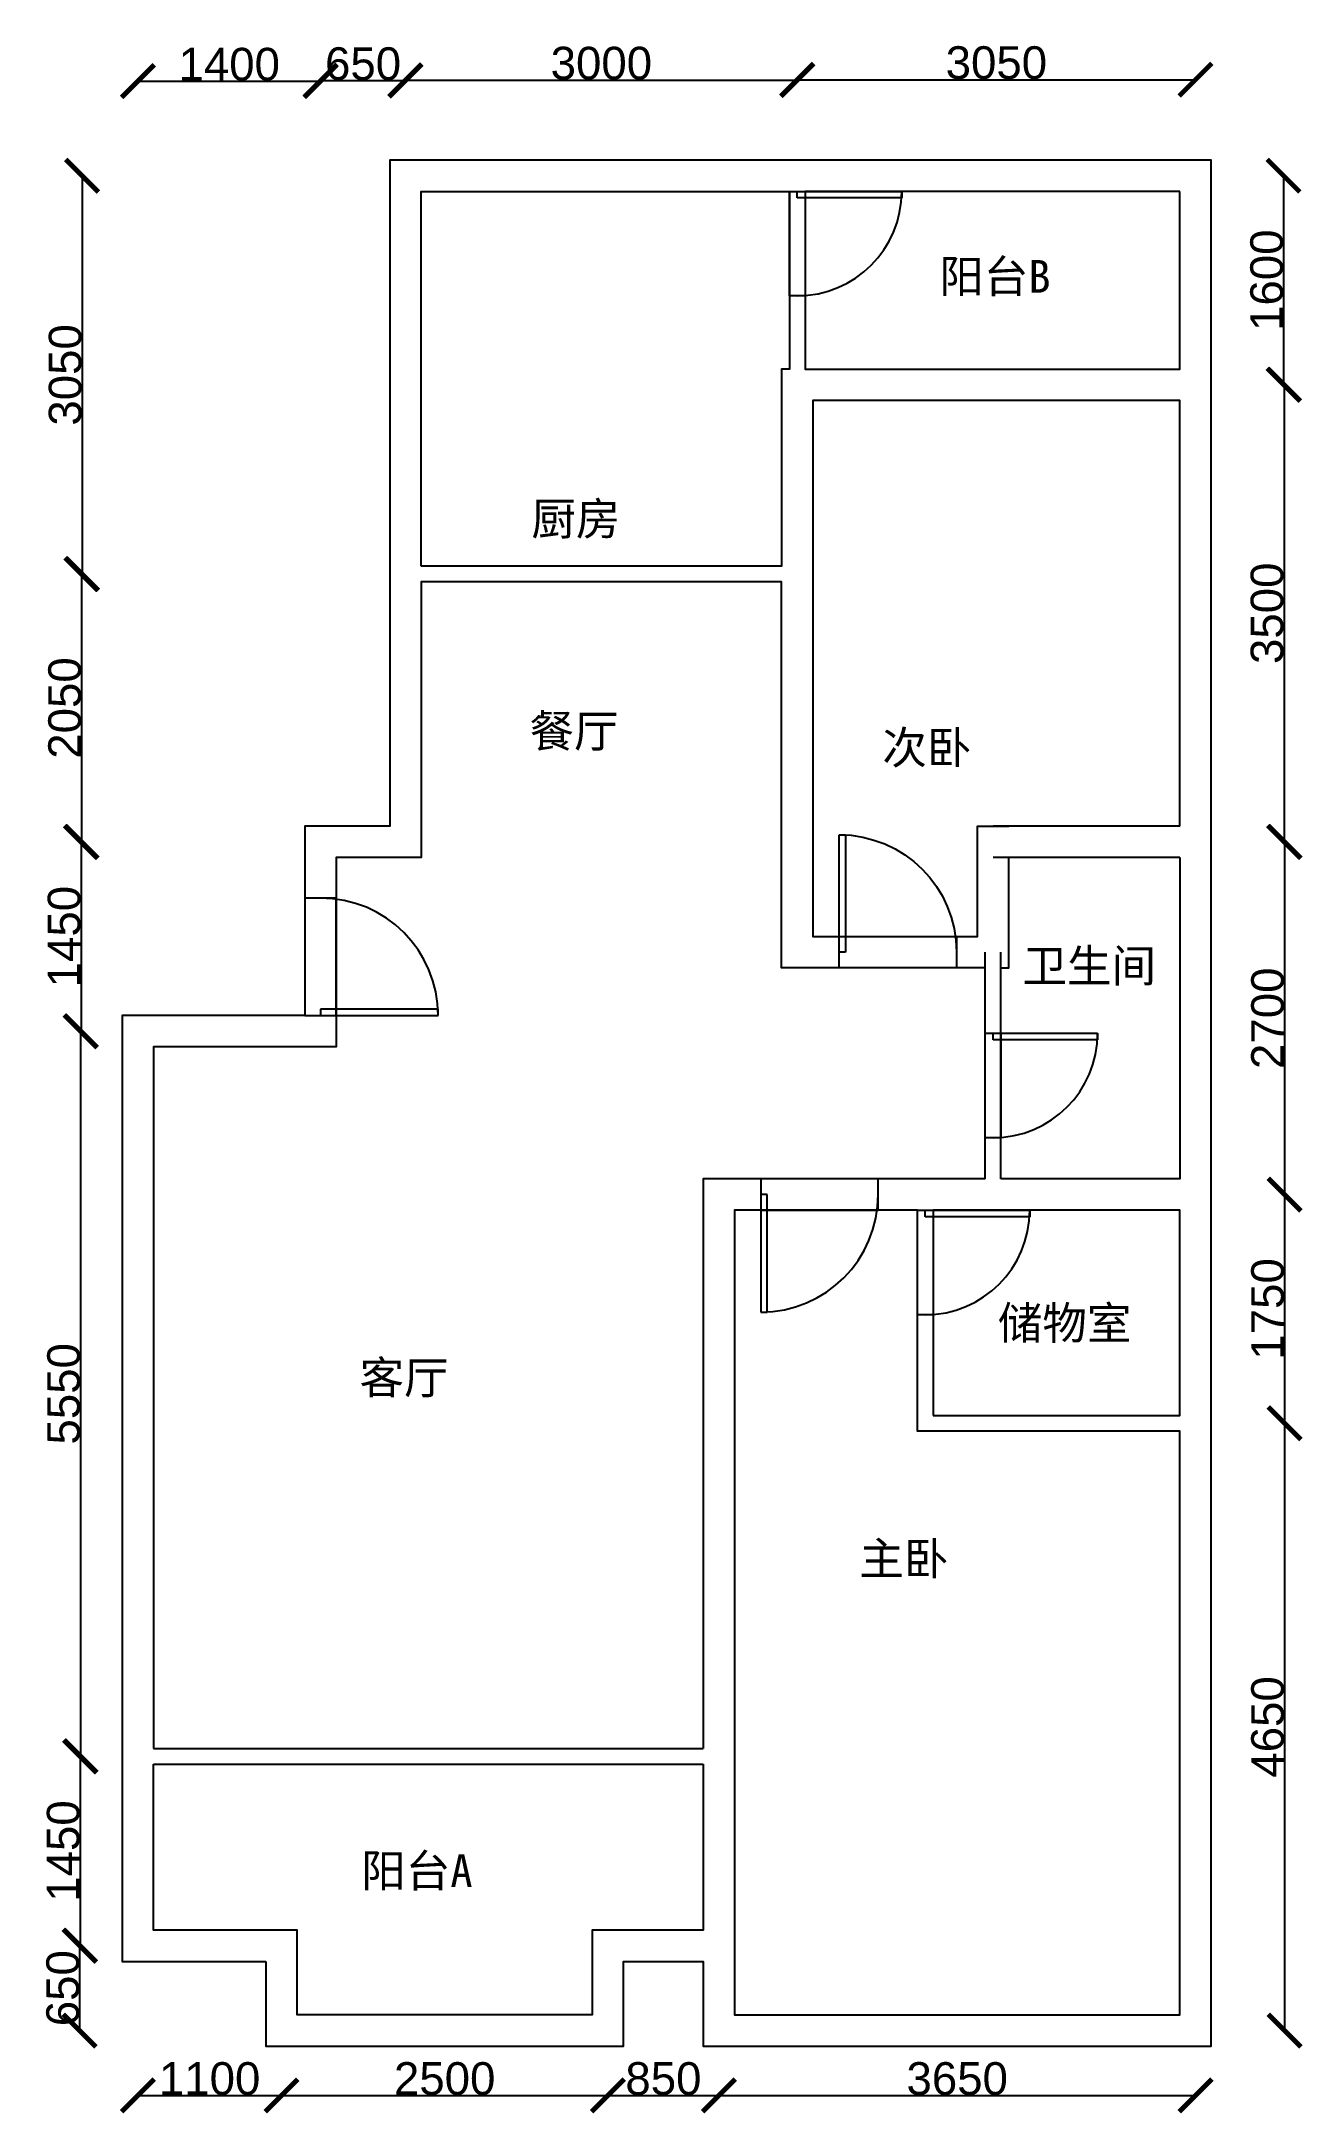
# Model space of a CAD drawing. Header units: millimetres. Extents: x -17843 to 96660, y -635 to 15967.
# Drawn here: x -17843 to -8185, y -635 to 15228 of the extents above; entities that cross this region are included whole.
import ezdxf

# ---------------------------------------------------------------- set-up
doc = ezdxf.new("R2010")
doc.units = ezdxf.units.MM
doc.header["$LTSCALE"] = 50
for name, color, linetype in [('建筑120', 7, 'Continuous'), ('建筑240', 7, 'Continuous'), ('标注', 7, 'Continuous'), ('门', 7, 'Continuous')]:
    doc.layers.add(name, color=color, linetype=linetype)
doc.styles.get("Standard").update_dxf_attribs({"font": 'arial.ttf'})
doc.dimstyles.new('ISO-25', dxfattribs={"dimtxt": 2.5, "dimasz": 250, "dimexe": 1.25, "dimexo": 0.625, "dimtad": 1, "dimtxsty": 'Standard', "dimblk": 'ARCHTICK', "dimcen": 2.5, "dimadec": 0, "dimazin": 0, "dimtfac": 1, "dimtmove": 0, "dimatfit": 3, "dimfxl": 1, "dimarcsym": 0})

msp = doc.modelspace()

# ---------------------------------------------------------------- texts
at = {"layer": '门', "char_height": 250, "attachment_point": 1}
for s, insert in [('{\\fSimSun|b0|i0|c134|p2;阳台B}', (-10967.002, 13554.478)), ('{\\fSimSun|b0|i0|c134|p2;厨房}', (-14091.161, 11698.897)), ('{\\fSimSun|b0|i0|c134|p2;餐厅}', (-14105.739, 10074.108)), ('{\\fSimSun|b0|i0|c134|p2;次卧}', (-11403.479, 9947.352)), ('{\\fSimSun|b0|i0|c134|p2;卫生间}', (-10330.107, 8276.701)), ('{\\fSimSun|b0|i0|c134|p2;储物室}', (-10518.813, 5542.314)), ('{\\fSimSun|b0|i0|c134|p2;客厅}', (-15407.36, 5124.332)), ('{\\fSimSun|b0|i0|c134|p2;主卧}', (-11579.535, 3739.042)), ('{\\fSimSun|b0|i0|c134|p2;阳台A}', (-15393.623, 1349.707))]:
    msp.add_mtext_dynamic_manual_height_columns(s, width=1138.67213, gutter_width=12.5, heights=[0], dxfattribs=dict(at, insert=insert))

# ---------------------------------------------------------------- blocks, each defined once
blk = doc.blocks.new('_ArchTick')
at = {"color": 0, "linetype": 'ByBlock', "const_width": 0.15}
blk.add_lwpolyline([(-0.5, -0.5), (0.5, 0.5)], dxfattribs=at)
blk = doc.blocks.new('*D33')
at = {"layer": 'Defpoints', "color": 0, "lineweight": 100, "transparency": 16777216}
for p in [(-17532, 14200), (-17532, 11150), (-17532, 11150)]:
    blk.add_point(p, dxfattribs=at)
at = {"layer": '标注', "color": 0, "lineweight": -2, "transparency": 16777216}
for p, q in [((-17532, 14200), (-17532, 11150)), ((-17531, 14200), (-17531, 14200)), ((-17531, 11150), (-17531, 11150))]:
    blk.add_line(p, q, dxfattribs=at)
at = {"layer": '标注', "color": 0, "lineweight": -2, "transparency": 16777216, "xscale": 250, "yscale": 250, "zscale": 250}
for p, rotation in [((-17532, 14200), 90), ((-17532, 11150), 270)]:
    blk.add_blockref('_ArchTick', p, dxfattribs=dict(at, rotation=rotation))
at = {"layer": '标注', "color": 0, "transparency": 16777216, "insert": (-17660, 12675), "char_height": 250, "attachment_point": 5, "rotation": 90}
blk.add_mtext('3050', dxfattribs=at)
blk = doc.blocks.new('*D34')
at = {"layer": 'Defpoints', "color": 0, "lineweight": 100, "transparency": 16777216}
for p in [(-17532, 11150), (-17536, 9100), (-17536, 9100)]:
    blk.add_point(p, dxfattribs=at)
at = {"layer": '标注', "color": 0, "lineweight": -2, "transparency": 16777216}
for p, q in [((-17533, 11150), (-17537, 11150)), ((-17536, 11150), (-17536, 9100)), ((-17536, 9100), (-17537, 9100))]:
    blk.add_line(p, q, dxfattribs=at)
at = {"layer": '标注', "color": 0, "lineweight": -2, "transparency": 16777216, "xscale": 250, "yscale": 250, "zscale": 250}
for p, rotation in [((-17536, 11150), 90), ((-17536, 9100), 270)]:
    blk.add_blockref('_ArchTick', p, dxfattribs=dict(at, rotation=rotation))
at = {"layer": '标注', "color": 0, "transparency": 16777216, "insert": (-17664, 10125), "char_height": 250, "attachment_point": 5, "rotation": 90}
blk.add_mtext('2050', dxfattribs=at)
blk = doc.blocks.new('*D35')
at = {"layer": 'Defpoints', "color": 0, "lineweight": 100, "transparency": 16777216}
for p in [(-17536, 9100), (-17543, 7650), (-17540, 7650)]:
    blk.add_point(p, dxfattribs=at)
at = {"layer": '标注', "color": 0, "lineweight": -2, "transparency": 16777216}
for p, q in [((-17536, 9100), (-17541, 9100)), ((-17540, 9100), (-17540, 7650)), ((-17543, 7650), (-17538, 7650))]:
    blk.add_line(p, q, dxfattribs=at)
at = {"layer": '标注', "color": 0, "lineweight": -2, "transparency": 16777216, "xscale": 250, "yscale": 250, "zscale": 250}
for p, rotation in [((-17540, 9100), 90), ((-17540, 7650), 270)]:
    blk.add_blockref('_ArchTick', p, dxfattribs=dict(at, rotation=rotation))
at = {"layer": '标注', "color": 0, "transparency": 16777216, "insert": (-17668, 8375), "char_height": 250, "attachment_point": 5, "rotation": 90}
blk.add_mtext('1450', dxfattribs=at)
blk = doc.blocks.new('*D36')
at = {"layer": 'Defpoints', "color": 0, "lineweight": 100, "transparency": 16777216}
for p in [(-17543, 7650), (-17543, 2100), (-17543, 2100)]:
    blk.add_point(p, dxfattribs=at)
at = {"layer": '标注', "color": 0, "lineweight": -2, "transparency": 16777216}
for p, q in [((-17544, 7650), (-17545, 7650)), ((-17543, 7650), (-17543, 2100)), ((-17544, 2100), (-17545, 2100))]:
    blk.add_line(p, q, dxfattribs=at)
at = {"layer": '标注', "color": 0, "lineweight": -2, "transparency": 16777216, "xscale": 250, "yscale": 250, "zscale": 250}
for p, rotation in [((-17543, 7650), 90), ((-17543, 2100), 270)]:
    blk.add_blockref('_ArchTick', p, dxfattribs=dict(at, rotation=rotation))
at = {"layer": '标注', "color": 0, "transparency": 16777216, "insert": (-17672, 4875), "char_height": 250, "attachment_point": 5, "rotation": 90}
blk.add_mtext('5550', dxfattribs=at)
blk = doc.blocks.new('*D37')
at = {"layer": 'Defpoints', "color": 0, "lineweight": 100, "transparency": 16777216}
for p in [(-17547, 2100), (-17547, 650), (-17547, 650)]:
    blk.add_point(p, dxfattribs=at)
at = {"layer": '标注', "color": 0, "lineweight": -2, "transparency": 16777216}
for p, q in [((-17548, 2100), (-17548, 2100)), ((-17547, 2100), (-17547, 650)), ((-17548, 650), (-17548, 650))]:
    blk.add_line(p, q, dxfattribs=at)
at = {"layer": '标注', "color": 0, "lineweight": -2, "transparency": 16777216, "xscale": 250, "yscale": 250, "zscale": 250}
for p, rotation in [((-17547, 2100), 90), ((-17547, 650), 270)]:
    blk.add_blockref('_ArchTick', p, dxfattribs=dict(at, rotation=rotation))
at = {"layer": '标注', "color": 0, "transparency": 16777216, "insert": (-17675, 1375), "char_height": 250, "attachment_point": 5, "rotation": 90}
blk.add_mtext('1450', dxfattribs=at)
blk = doc.blocks.new('*D38')
at = {"layer": 'Defpoints', "color": 0, "lineweight": 100, "transparency": 16777216}
for p in [(-17551, 650), (-17551, 0), (-17551, 0)]:
    blk.add_point(p, dxfattribs=at)
at = {"layer": '标注', "color": 0, "lineweight": -2, "transparency": 16777216}
for p, q in [((-17551, 650), (-17552, 650)), ((-17551, 650), (-17551, 0)), ((-17551, 0), (-17552, 0))]:
    blk.add_line(p, q, dxfattribs=at)
at = {"layer": '标注', "color": 0, "lineweight": -2, "transparency": 16777216, "xscale": 250, "yscale": 250, "zscale": 250}
for p, rotation in [((-17551, 650), 90), ((-17551, 0), 270)]:
    blk.add_blockref('_ArchTick', p, dxfattribs=dict(at, rotation=rotation))
at = {"layer": '标注', "color": 0, "transparency": 16777216, "insert": (-17679, 325), "char_height": 250, "attachment_point": 5, "rotation": 90}
blk.add_mtext('650', dxfattribs=at)
blk = doc.blocks.new('*D39')
at = {"layer": 'Defpoints', "color": 0, "lineweight": 100, "transparency": 16777216}
for p in [(-17105, 14924), (-15705, 14924), (-15705, 14924)]:
    blk.add_point(p, dxfattribs=at)
at = {"layer": '标注', "color": 0, "lineweight": -2, "transparency": 16777216}
for p, q in [((-17105, 14925), (-17105, 14925)), ((-17105, 14924), (-15705, 14924)), ((-15705, 14925), (-15705, 14925))]:
    blk.add_line(p, q, dxfattribs=at)
at = {"layer": '标注', "color": 0, "lineweight": -2, "transparency": 16777216, "xscale": 250, "yscale": 250, "zscale": 250, "rotation": 180}
blk.add_blockref('_ArchTick', (-17105, 14924), dxfattribs=at)
at = {"layer": '标注', "color": 0, "lineweight": -2, "transparency": 16777216, "xscale": 250, "yscale": 250, "zscale": 250}
blk.add_blockref('_ArchTick', (-15705, 14924), dxfattribs=at)
at = {"layer": '标注', "color": 0, "transparency": 16777216, "insert": (-16405, 15052), "char_height": 250, "attachment_point": 5}
blk.add_mtext('1400', dxfattribs=at)
blk = doc.blocks.new('*D40')
at = {"layer": 'Defpoints', "color": 0, "lineweight": 100, "transparency": 16777216}
for p in [(-15705, 14928), (-15055, 14928), (-15055, 14928)]:
    blk.add_point(p, dxfattribs=at)
at = {"layer": '标注', "color": 0, "lineweight": -2, "transparency": 16777216}
for p, q in [((-15705, 14928), (-15705, 14929)), ((-15705, 14928), (-15055, 14928)), ((-15055, 14928), (-15055, 14929))]:
    blk.add_line(p, q, dxfattribs=at)
at = {"layer": '标注', "color": 0, "lineweight": -2, "transparency": 16777216, "xscale": 250, "yscale": 250, "zscale": 250, "rotation": 180}
blk.add_blockref('_ArchTick', (-15705, 14928), dxfattribs=at)
at = {"layer": '标注', "color": 0, "lineweight": -2, "transparency": 16777216, "xscale": 250, "yscale": 250, "zscale": 250}
blk.add_blockref('_ArchTick', (-15055, 14928), dxfattribs=at)
at = {"layer": '标注', "color": 0, "transparency": 16777216, "insert": (-15380, 15056), "char_height": 250, "attachment_point": 5}
blk.add_mtext('650', dxfattribs=at)
blk = doc.blocks.new('*D41')
at = {"layer": 'Defpoints', "color": 0, "lineweight": 100, "transparency": 16777216}
for p in [(-15055, 14933), (-12055, 14931), (-12055, 14931)]:
    blk.add_point(p, dxfattribs=at)
at = {"layer": '标注', "color": 0, "lineweight": -2, "transparency": 16777216}
for p, q in [((-15055, 14932), (-15055, 14930)), ((-15055, 14931), (-12055, 14931)), ((-12055, 14932), (-12055, 14933))]:
    blk.add_line(p, q, dxfattribs=at)
at = {"layer": '标注', "color": 0, "lineweight": -2, "transparency": 16777216, "xscale": 250, "yscale": 250, "zscale": 250, "rotation": 180}
blk.add_blockref('_ArchTick', (-15055, 14931), dxfattribs=at)
at = {"layer": '标注', "color": 0, "lineweight": -2, "transparency": 16777216, "xscale": 250, "yscale": 250, "zscale": 250}
blk.add_blockref('_ArchTick', (-12055, 14931), dxfattribs=at)
at = {"layer": '标注', "color": 0, "transparency": 16777216, "insert": (-13555, 15060), "char_height": 250, "attachment_point": 5}
blk.add_mtext('3000', dxfattribs=at)
blk = doc.blocks.new('*D42')
at = {"layer": 'Defpoints', "color": 0, "lineweight": 100, "transparency": 16777216}
for p in [(-12055, 14935), (-9005, 14935), (-9005, 14935)]:
    blk.add_point(p, dxfattribs=at)
at = {"layer": '标注', "color": 0, "lineweight": -2, "transparency": 16777216}
for p, q in [((-12055, 14936), (-12055, 14936)), ((-12055, 14935), (-9005, 14935)), ((-9005, 14936), (-9005, 14936))]:
    blk.add_line(p, q, dxfattribs=at)
at = {"layer": '标注', "color": 0, "lineweight": -2, "transparency": 16777216, "xscale": 250, "yscale": 250, "zscale": 250, "rotation": 180}
blk.add_blockref('_ArchTick', (-12055, 14935), dxfattribs=at)
at = {"layer": '标注', "color": 0, "lineweight": -2, "transparency": 16777216, "xscale": 250, "yscale": 250, "zscale": 250}
blk.add_blockref('_ArchTick', (-9005, 14935), dxfattribs=at)
at = {"layer": '标注', "color": 0, "transparency": 16777216, "insert": (-10530, 15064), "char_height": 250, "attachment_point": 5}
blk.add_mtext('3050', dxfattribs=at)
blk = doc.blocks.new('*D43')
at = {"layer": 'Defpoints', "color": 0, "lineweight": 100, "transparency": 16777216}
for p in [(-8331, 14200), (-8331, 12600), (-8331, 12600)]:
    blk.add_point(p, dxfattribs=at)
at = {"layer": '标注', "color": 0, "lineweight": -2, "transparency": 16777216}
for p, q in [((-8331, 14200), (-8331, 12600)), ((-8330, 14200), (-8330, 14200)), ((-8330, 12600), (-8330, 12600))]:
    blk.add_line(p, q, dxfattribs=at)
at = {"layer": '标注', "color": 0, "lineweight": -2, "transparency": 16777216, "xscale": 250, "yscale": 250, "zscale": 250}
for p, rotation in [((-8331, 14200), 90), ((-8331, 12600), 270)]:
    blk.add_blockref('_ArchTick', p, dxfattribs=dict(at, rotation=rotation))
at = {"layer": '标注', "color": 0, "transparency": 16777216, "insert": (-8459, 13400), "char_height": 250, "attachment_point": 5, "rotation": 90}
blk.add_mtext('1600', dxfattribs=at)
blk = doc.blocks.new('*D44')
at = {"layer": 'Defpoints', "color": 0, "lineweight": 100, "transparency": 16777216}
for p in [(-8331, 12600), (-8327, 9100), (-8327, 9100)]:
    blk.add_point(p, dxfattribs=at)
at = {"layer": '标注', "color": 0, "lineweight": -2, "transparency": 16777216}
for p, q in [((-8330, 12600), (-8326, 12600)), ((-8327, 12600), (-8327, 9100)), ((-8327, 9100), (-8326, 9100))]:
    blk.add_line(p, q, dxfattribs=at)
at = {"layer": '标注', "color": 0, "lineweight": -2, "transparency": 16777216, "xscale": 250, "yscale": 250, "zscale": 250}
for p, rotation in [((-8327, 12600), 90), ((-8327, 9100), 270)]:
    blk.add_blockref('_ArchTick', p, dxfattribs=dict(at, rotation=rotation))
at = {"layer": '标注', "color": 0, "transparency": 16777216, "insert": (-8456, 10850), "char_height": 250, "attachment_point": 5, "rotation": 90}
blk.add_mtext('3500', dxfattribs=at)
blk = doc.blocks.new('*D45')
at = {"layer": 'Defpoints', "color": 0, "lineweight": 100, "transparency": 16777216}
for p in [(-8323, 9100), (-8323, 6400), (-8323, 6400)]:
    blk.add_point(p, dxfattribs=at)
at = {"layer": '标注', "color": 0, "lineweight": -2, "transparency": 16777216}
for p, q in [((-8323, 9100), (-8322, 9100)), ((-8323, 9100), (-8323, 6400)), ((-8323, 6400), (-8322, 6400))]:
    blk.add_line(p, q, dxfattribs=at)
at = {"layer": '标注', "color": 0, "lineweight": -2, "transparency": 16777216, "xscale": 250, "yscale": 250, "zscale": 250}
for p, rotation in [((-8323, 9100), 90), ((-8323, 6400), 270)]:
    blk.add_blockref('_ArchTick', p, dxfattribs=dict(at, rotation=rotation))
at = {"layer": '标注', "color": 0, "transparency": 16777216, "insert": (-8452, 7750), "char_height": 250, "attachment_point": 5, "rotation": 90}
blk.add_mtext('2700', dxfattribs=at)
blk = doc.blocks.new('*D46')
at = {"layer": 'Defpoints', "color": 0, "lineweight": 100, "transparency": 16777216}
for p in [(-8323, 6400), (-8323, 4650), (-8323, 4650)]:
    blk.add_point(p, dxfattribs=at)
at = {"layer": '标注', "color": 0, "lineweight": -2, "transparency": 16777216}
for p, q in [((-8323, 6400), (-8322, 6400)), ((-8323, 6400), (-8323, 4650)), ((-8323, 4650), (-8322, 4650))]:
    blk.add_line(p, q, dxfattribs=at)
at = {"layer": '标注', "color": 0, "lineweight": -2, "transparency": 16777216, "xscale": 250, "yscale": 250, "zscale": 250}
for p, rotation in [((-8323, 6400), 90), ((-8323, 4650), 270)]:
    blk.add_blockref('_ArchTick', p, dxfattribs=dict(at, rotation=rotation))
at = {"layer": '标注', "color": 0, "transparency": 16777216, "insert": (-8452, 5525), "char_height": 250, "attachment_point": 5, "rotation": 90}
blk.add_mtext('1750', dxfattribs=at)
blk = doc.blocks.new('*D47')
at = {"layer": 'Defpoints', "color": 0, "lineweight": 100, "transparency": 16777216}
for p in [(-8323, 4650), (-8323, 0), (-8323, 0)]:
    blk.add_point(p, dxfattribs=at)
at = {"layer": '标注', "color": 0, "lineweight": -2, "transparency": 16777216}
for p, q in [((-8323, 4650), (-8322, 4650)), ((-8323, 4650), (-8323, 0)), ((-8323, 0), (-8322, 0))]:
    blk.add_line(p, q, dxfattribs=at)
at = {"layer": '标注', "color": 0, "lineweight": -2, "transparency": 16777216, "xscale": 250, "yscale": 250, "zscale": 250}
for p, rotation in [((-8323, 4650), 90), ((-8323, 0), 270)]:
    blk.add_blockref('_ArchTick', p, dxfattribs=dict(at, rotation=rotation))
at = {"layer": '标注', "color": 0, "transparency": 16777216, "insert": (-8452, 2325), "char_height": 250, "attachment_point": 5, "rotation": 90}
blk.add_mtext('4650', dxfattribs=at)
blk = doc.blocks.new('*D48')
at = {"layer": 'Defpoints', "color": 0, "lineweight": 100, "transparency": 16777216}
for p in [(-17105, -496), (-16005, -496), (-16005, -496)]:
    blk.add_point(p, dxfattribs=at)
at = {"layer": '标注', "color": 0, "lineweight": -2, "transparency": 16777216}
for p, q in [((-17105, -496), (-17105, -495)), ((-17105, -496), (-16005, -496)), ((-16005, -496), (-16005, -495))]:
    blk.add_line(p, q, dxfattribs=at)
at = {"layer": '标注', "color": 0, "lineweight": -2, "transparency": 16777216, "xscale": 250, "yscale": 250, "zscale": 250, "rotation": 180}
blk.add_blockref('_ArchTick', (-17105, -496), dxfattribs=at)
at = {"layer": '标注', "color": 0, "lineweight": -2, "transparency": 16777216, "xscale": 250, "yscale": 250, "zscale": 250}
blk.add_blockref('_ArchTick', (-16005, -496), dxfattribs=at)
at = {"layer": '标注', "color": 0, "transparency": 16777216, "insert": (-16555, -368), "char_height": 250, "attachment_point": 5}
blk.add_mtext('1100', dxfattribs=at)
blk = doc.blocks.new('*D49')
at = {"layer": 'Defpoints', "color": 0, "lineweight": 100, "transparency": 16777216}
for p in [(-16005, -496), (-13505, -496), (-13505, -496)]:
    blk.add_point(p, dxfattribs=at)
at = {"layer": '标注', "color": 0, "lineweight": -2, "transparency": 16777216}
for p, q in [((-16005, -496), (-16005, -495)), ((-16005, -496), (-13505, -496)), ((-13505, -496), (-13505, -495))]:
    blk.add_line(p, q, dxfattribs=at)
at = {"layer": '标注', "color": 0, "lineweight": -2, "transparency": 16777216, "xscale": 250, "yscale": 250, "zscale": 250, "rotation": 180}
blk.add_blockref('_ArchTick', (-16005, -496), dxfattribs=at)
at = {"layer": '标注', "color": 0, "lineweight": -2, "transparency": 16777216, "xscale": 250, "yscale": 250, "zscale": 250}
blk.add_blockref('_ArchTick', (-13505, -496), dxfattribs=at)
at = {"layer": '标注', "color": 0, "transparency": 16777216, "insert": (-14755, -368), "char_height": 250, "attachment_point": 5}
blk.add_mtext('2500', dxfattribs=at)
blk = doc.blocks.new('*D50')
at = {"layer": 'Defpoints', "color": 0, "lineweight": 100, "transparency": 16777216}
for p in [(-13505, -496), (-12655, -496), (-12655, -496)]:
    blk.add_point(p, dxfattribs=at)
at = {"layer": '标注', "color": 0, "lineweight": -2, "transparency": 16777216}
for p, q in [((-13505, -496), (-13505, -495)), ((-13505, -496), (-12655, -496)), ((-12655, -496), (-12655, -495))]:
    blk.add_line(p, q, dxfattribs=at)
at = {"layer": '标注', "color": 0, "lineweight": -2, "transparency": 16777216, "xscale": 250, "yscale": 250, "zscale": 250, "rotation": 180}
blk.add_blockref('_ArchTick', (-13505, -496), dxfattribs=at)
at = {"layer": '标注', "color": 0, "lineweight": -2, "transparency": 16777216, "xscale": 250, "yscale": 250, "zscale": 250}
blk.add_blockref('_ArchTick', (-12655, -496), dxfattribs=at)
at = {"layer": '标注', "color": 0, "transparency": 16777216, "insert": (-13080, -368), "char_height": 250, "attachment_point": 5}
blk.add_mtext('850', dxfattribs=at)
blk = doc.blocks.new('*D51')
at = {"layer": 'Defpoints', "color": 0, "lineweight": 100, "transparency": 16777216}
for p in [(-12655, -496), (-9005, -496), (-9005, -496)]:
    blk.add_point(p, dxfattribs=at)
at = {"layer": '标注', "color": 0, "lineweight": -2, "transparency": 16777216}
for p, q in [((-12655, -496), (-12655, -495)), ((-12655, -496), (-9005, -496)), ((-9005, -496), (-9005, -495))]:
    blk.add_line(p, q, dxfattribs=at)
at = {"layer": '标注', "color": 0, "lineweight": -2, "transparency": 16777216, "xscale": 250, "yscale": 250, "zscale": 250, "rotation": 180}
blk.add_blockref('_ArchTick', (-12655, -496), dxfattribs=at)
at = {"layer": '标注', "color": 0, "lineweight": -2, "transparency": 16777216, "xscale": 250, "yscale": 250, "zscale": 250}
blk.add_blockref('_ArchTick', (-9005, -496), dxfattribs=at)
at = {"layer": '标注', "color": 0, "transparency": 16777216, "insert": (-10830, -368), "char_height": 250, "attachment_point": 5}
blk.add_mtext('3650', dxfattribs=at)
blk = doc.blocks.new('门240')
at = {"layer": '建筑120'}
for p, q in [((240, 900), (0, 900)), ((0, 900), (0, 0)), ((240, 0), (240, 900)), ((0, 0), (240, 0)), ((1020, 50), (120, 50)), ((120, 50), (120, 0)), ((120, 0), (1020, 0)), ((1020, 0), (1020, 50))]:
    blk.add_line(p, q, dxfattribs=at)
blk.add_arc((120, 0), 900, 0, 90, dxfattribs=at)
blk = doc.blocks.new('门120')
at = {"layer": '建筑120'}
for p, q in [((0, 0), (120, 0)), ((0, -800), (0, 0)), ((60, 0), (860, 0)), ((60, -50), (60, 0)), ((120, 0), (120, -800)), ((860, -50), (60, -50)), ((860, 0), (860, -50)), ((120, -800), (0, -800))]:
    blk.add_line(p, q, dxfattribs=at)
blk.add_arc((60, 0), 800, 270, 0, dxfattribs=at)

# ---------------------------------------------------------------- dimensions: what is measured, and where the dimension line sits
at = {"layer": '标注'}
for base, p1, p2, override, picture, middle in [((-15705, 14923.961), (-17105, 14923.961), (-15705, 14923.961), {"dimtxt": 250}, '*D39', (-16405, 15052.229)), ((-15055, 14927.711), (-15705, 14927.711), (-15055, 14927.711), {"dimtxt": 250}, '*D40', (-15380, 15055.979)), ((-12055, 14931.461), (-15055, 14932.711), (-12055, 14931.461), {"dimtxt": 250}, '*D41', (-13555, 15059.815)), ((-9005, 14935.211), (-12055, 14935.211), (-9005, 14935.211), {"dimtxt": 250}, '*D42', (-10530, 15063.565)), ((-16005, -496.397), (-17105, -496.397), (-16005, -496.397), {"dimtxt": 250}, '*D48', (-16555, -368.129)), ((-13505, -496.397), (-16005, -496.397), (-13505, -496.397), {"dimtxt": 250, "dimtmove": 1}, '*D49', (-14755, -368.129)), ((-12655, -496.397), (-13505, -496.397), (-12655, -496.397), {"dimtxt": 250, "dimtmove": 1}, '*D50', (-13080, -368.129)), ((-9005, -496.397), (-12655, -496.397), (-9005, -496.397), {"dimtxt": 250, "dimtmove": 1}, '*D51', (-10830, -368.043))]:
    dim = msp.add_linear_dim(base=base, p1=p1, p2=p2, dimstyle='ISO-25', override=override, dxfattribs=at)
    dim.commit()
    dim.dimension.update_dxf_attribs({"geometry": picture, "text_midpoint": middle})
dim = msp.add_linear_dim(base=(-17532.055, 11150), p1=(-17532.055, 14200), p2=(-17532.055, 11150), angle=90, dimstyle='ISO-25', override={"dimtxt": 250}, dxfattribs=at)
dim.commit()
dim.dimension.update_dxf_attribs({"geometry": '*D33', "text_midpoint": (-17532.055, 12675), "dimtype": 160})
for base, p1, p2, override, picture, middle in [((-8330.953, 12600), (-8330.953, 14200), (-8330.953, 12600), {"dimtxt": 250}, '*D43', (-8459.221, 13400)), ((-8327.203, 9100), (-8330.953, 12600), (-8327.203, 9100), {"dimtxt": 250}, '*D44', (-8455.556, 10850)), ((-17535.805, 9100), (-17532.055, 11150), (-17535.805, 9100), {"dimtxt": 250}, '*D34', (-17664.073, 10125)), ((-17539.555, 7650), (-17535.805, 9100), (-17543.305, 7650), {"dimtxt": 250}, '*D35', (-17667.823, 8375)), ((-8323.453, 6400), (-8323.453, 9100), (-8323.453, 6400), {"dimtxt": 250}, '*D45', (-8451.721, 7750)), ((-17543.305, 2100), (-17543.305, 7650), (-17543.305, 2100), {"dimtxt": 250}, '*D36', (-17671.573, 4875)), ((-8323.453, 4650), (-8323.453, 6400), (-8323.453, 4650), {"dimtxt": 250, "dimtmove": 1}, '*D46', (-8451.721, 5525)), ((-8323.453, 0), (-8323.453, 4650), (-8323.453, 0), {"dimtxt": 250, "dimtmove": 1}, '*D47', (-8451.721, 2325)), ((-17547.055, 650), (-17547.055, 2100), (-17547.055, 650), {"dimtxt": 250}, '*D37', (-17675.323, 1375)), ((-17550.805, 0), (-17550.805, 650), (-17550.805, 0), {"dimtxt": 250}, '*D38', (-17679.073, 325))]:
    dim = msp.add_linear_dim(base=base, p1=p1, p2=p2, angle=90, dimstyle='ISO-25', override=override, dxfattribs=at)
    dim.commit()
    dim.dimension.update_dxf_attribs({"geometry": picture, "text_midpoint": middle})

# ---------------------------------------------------------------- linework, layer by layer
at = {"layer": '建筑120'}
for p, q in [((-10615, 6520), (-10615, 8255)), ((-10495, 6520), (-10495, 8255)), ((-16985, 2160), (-12775, 2160)), ((-16985, 2040), (-12775, 2040))]:
    msp.add_line(p, q, dxfattribs=at)
for points in [[(-14935, 11210), (-14935, 14080), (-12115, 14080), (-12115, 12720), (-12175, 12720), (-12175, 11210)], [(-9125, 14080), (-11995, 14080), (-11995, 12720), (-9125, 12720)]]:
    msp.add_lwpolyline(points, close=True, dxfattribs=at)
at = {"layer": '建筑240'}
for p, q in [((-9125, 9220), (-10555, 9220)), ((-9125, 8980), (-10555, 8980))]:
    msp.add_line(p, q, dxfattribs=at)
for points in [[(-16125, 530), (-16125, -120), (-13385, -120), (-13385, 530), (-12775, 530), (-12775, -120), (-8885, -120), (-8885, 4650), (-8885, 6400), (-8885, 9100), (-8885, 12600), (-8885, 14320), (-12055, 14320), (-15175, 14320), (-15175, 11150), (-15175, 9220), (-15825, 9220), (-15825, 7770), (-17225, 7770), (-17225, 2100), (-17225, 650), (-17225, 530), (-16985, 530)], [(-11135, 6280), (-12535, 6280), (-12535, 770), (-12535, 120), (-9125, 120), (-9125, 4590), (-11135, 4590)], [(-11015, 4710), (-9125, 4710), (-9125, 6280), (-11015, 6280)]]:
    msp.add_lwpolyline(points, close=True, dxfattribs=at)
for points in [[(-9125, 9220), (-9125, 12480), (-11935, 12480), (-11935, 9220), (-11935, 8980), (-11935, 8375), (-10675, 8375), (-10675, 9220), (-10435, 9220)], [(-10615, 8135), (-11935, 8135), (-12175, 8135), (-12175, 8375), (-12175, 8980), (-12175, 9220), (-12175, 11090), (-14935, 11090), (-14935, 8980), (-15585, 8980), (-15585, 7530), (-16985, 7530), (-16985, 2160)], [(-10495, 8135), (-10435, 8135), (-10435, 8980)], [(-9125, 8980), (-9125, 6520), (-10495, 6520)], [(-10615, 6520), (-12775, 6520), (-12775, 2160)], [(-12775, 2040), (-12775, 770), (-13625, 770), (-13625, 120), (-15885, 120), (-15885, 770), (-16985, 770), (-16985, 2040)]]:
    msp.add_lwpolyline(points, dxfattribs=at)

# ---------------------------------------------------------------- block references
at = {"layer": '门'}
for name, p in [('门120', (-12115, 14080)), ('门240', (-15825, 7770)), ('门120', (-10615, 7635)), ('门120', (-11135, 6280))]:
    msp.add_blockref(name, p, dxfattribs=at)
at = {"layer": '门', "xscale": -1, "rotation": 270}
msp.add_blockref('门240', (-11735, 8135), dxfattribs=at)
at = {"layer": '门', "rotation": 270}
msp.add_blockref('门240', (-12335, 6520), dxfattribs=at)

msp.set_redraw_order([(e.dxf.handle, doc.entitydb.next_handle()) for e in msp.query("TEXT MTEXT ATTDEF DIMENSION ARC_DIMENSION")])  # texts and dimensions are drawn at this point

doc.saveas('drawing.dxf')
